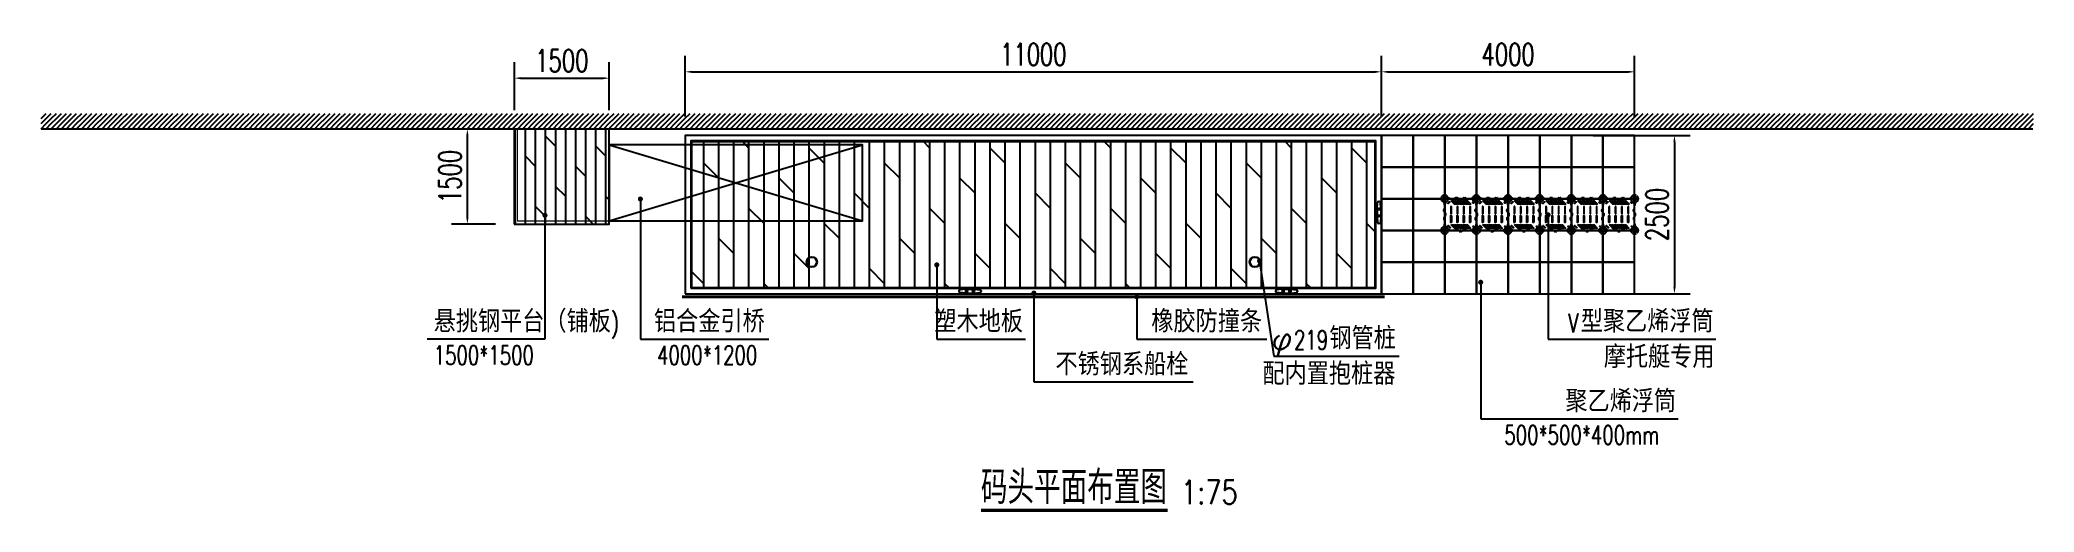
# Model space of a CAD drawing. Header units: millimetres. Extents: x 20612 to 122804, y 29227 to 156976.
# Drawn here: x 26897 to 58404, y 40922 to 48380 of the extents above; entities that cross this region are included whole.
import ezdxf

# ---------------------------------------------------------------- set-up
doc = ezdxf.new("R2010")
doc.units = ezdxf.units.MM
doc.header["$LTSCALE"] = 1000
for name, color, linetype in [('2维浮筒', 253, 'Continuous'), ('AXIS', 3, 'Continuous'), ('DIM_SYMB', 3, 'Continuous'), ('PUB_TEXT', 7, 'Continuous'), ('W-_ANTICOLLISION防撞措施', 6, 'Continuous'), ('W-bridge approach引桥', 4, 'Continuous'), ('W-FLOAT_BOWL浮筒', 253, 'Continuous'), ('W-MOUNTING固定方式', 5, 'Continuous'), ('W-PLASTIC_RAILINGS塑木栏杆', 6, 'Continuous'), ('W-STEEL_FRAME钢架', 3, 'Continuous'), ('W-WOOD_FLOOR木地板', 30, 'Continuous'), ('WALL', 9, 'Continuous'), ('系船栓', 132, 'Continuous')]:
    doc.layers.add(name, color=color, linetype=linetype)
doc.styles.add('_TCH_DIM', font='SIMPLEX.shx', dxfattribs={"bigfont": 'hztxt.shx'})
doc.styles.get("Standard").update_dxf_attribs({"font": 'simplex.shx', "width": 0.8, "bigfont": 'hztxt.shx'})
doc.styles.add('STANDARD_T3', font='simplex.shx', dxfattribs={"width": 0.7, "bigfont": 'hztxt.shx'})
doc.dimstyles.new('W&&100', dxfattribs={"dimtxt": 350, "dimasz": 100, "dimexe": 250, "dimexo": 300, "dimgap": 100, "dimtad": 1, "dimdec": 0, "dimzin": 0, "dimdsep": 46, "dimtxsty": 'STANDARD_T3', "dimcen": 0.09, "dimclrd": 1, "dimclre": 1, "dimclrt": 7, "dimazin": 2, "dimtfac": 1, "dimtdec": 0, "dimtix": 1, "dimtmove": 2, "dimatfit": 3, "dimfxl": 0, "dimtolj": 1, "dimtzin": 0, "dimarcsym": 0})

msp = doc.modelspace()

# ---------------------------------------------------------------- texts
at = {"layer": 'PUB_TEXT', "color": 7, "style": '_TCH_DIM'}
for s, p in [('悬挑钢平台（铺板', (33118.362, 43759.523)), ('铝合金引桥', (36599.231, 43759.523)), ('塑木地板', (41028.284, 43759.523)), ('橡胶防撞条', (44457.323, 43759.523)), ('型聚乙烯浮筒', (51241.732, 43759.523)), ('钢管桩', (47270.464, 43492.538)), ('φ', (46360.464, 43492.538)), ('摩托艇专用', (51605.512, 43199.523)), ('不锈钢系船栓', (42942.027, 43082.442)), ('配内置抱桩器', (46212.196, 42932.538)), ('聚乙烯浮筒', (50998.229, 42499.462))]:
    msp.add_text(s, height=350, dxfattribs=at).set_placement(p)
at = {"layer": 'PUB_TEXT', "color": 7, "style": '_TCH_DIM', "width": 0.705882}
for s, p in [(')', (35918.362, 43759.523)), ('V', (51041.732, 43759.523)), ('1500*1500', (33118.362, 43252.023)), ('4000*1200', (36647.892, 43252.023)), ('219', (46710.464, 43492.538)), ('500*500*400mm', (50033.82, 41991.962))]:
    msp.add_text(s, height=297.5, dxfattribs=at).set_placement(p)
at = {"layer": 'PUB_TEXT', "color": 7, "width": 0.8}
for s, height, p in [('码头平面布置图', 525, (41764.085, 41049.146)), ('1:75', 375, (44923.18, 41049.146))]:
    msp.add_text(s, height=height, dxfattribs=at).set_placement(p)

# ---------------------------------------------------------------- blocks, each defined once
blk = doc.blocks.new('YQ')
at = {"layer": 'W-bridge approach引桥'}
for p, q in [((0, 0), (4000, -1200)), ((0, -1200), (4000, 0))]:
    blk.add_line(p, q, dxfattribs=at)
blk.add_lwpolyline([(0, -1200), (4000, -1200), (4000, 0), (0, 0)], close=True, dxfattribs=at)
blk = doc.blocks.new('*D38')
at = {"layer": 'Defpoints', "color": 0, "transparency": 16777216}
for p in [(48093, 47876), (37093, 46872), (48093, 46872)]:
    blk.add_point(p, dxfattribs=at)
at = {"layer": 'W-bridge approach引桥', "color": 1, "lineweight": -2, "transparency": 16777216}
for p, q in [((37093, 47172), (37093, 48126)), ((48093, 47172), (48093, 48126)), ((37193, 47876), (47993, 47876))]:
    blk.add_line(p, q, dxfattribs=at)
at = {"layer": 'W-bridge approach引桥', "color": 1, "transparency": 16777216}
for points in [[(37193, 47892), (37193, 47859), (37093, 47876)], [(47993, 47892), (47993, 47859), (48093, 47876)]]:
    blk.add_solid(points, dxfattribs=at)
at = {"layer": 'W-bridge approach引桥', "color": 7, "transparency": 16777216, "insert": (42593, 48151), "char_height": 350, "attachment_point": 5, "style": 'STANDARD_T3'}
blk.add_mtext('\\A1;11000', dxfattribs=at)
blk = doc.blocks.new('*D39')
at = {"layer": 'Defpoints', "color": 0, "transparency": 16777216}
for p in [(51136, 46872), (51136, 44372), (52722, 44372)]:
    blk.add_point(p, dxfattribs=at)
at = {"layer": 'W-bridge approach引桥', "color": 1, "lineweight": -2, "transparency": 16777216}
for p, q in [((51436, 46872), (52972, 46872)), ((52722, 46772), (52722, 44472)), ((51436, 44372), (52972, 44372))]:
    blk.add_line(p, q, dxfattribs=at)
at = {"layer": 'W-bridge approach引桥', "color": 1, "transparency": 16777216}
for points in [[(52705, 46772), (52738, 46772), (52722, 46872)], [(52705, 44472), (52738, 44472), (52722, 44372)]]:
    blk.add_solid(points, dxfattribs=at)
at = {"layer": 'W-bridge approach引桥', "color": 7, "transparency": 16777216, "insert": (52447, 45622), "char_height": 350, "attachment_point": 5, "rotation": 90, "style": 'STANDARD_T3'}
blk.add_mtext('\\A1;2500', dxfattribs=at)
blk = doc.blocks.new('*U32')
at = {"layer": 'W-FLOAT_BOWL浮筒'}
blk.add_lwpolyline([(-250, -250), (250, -250), (250, 250), (-250, 250)], close=True, dxfattribs=at)
blk = doc.blocks.new('*U33')
at = {"layer": 'W-bridge approach引桥', "color": 0, "linetype": 'ByBlock', "lineweight": -2, "transparency": 16777216}
for p in [(0, 2000), (500, 2000), (1000, 2000), (1500, 2000), (2000, 2000), (2500, 2000), (3000, 2000), (3500, 2000), (0, 1500), (500, 1500), (1000, 1500), (1500, 1500), (2000, 1500), (2500, 1500), (3000, 1500), (3500, 1500), (0, 1000), (500, 1000), (1000, 1000), (1500, 1000), (2000, 1000), (2500, 1000), (3000, 1000), (3500, 1000), (0, 500), (500, 500), (1000, 500), (1500, 500), (2000, 500), (2500, 500), (3000, 500), (3500, 500), (0, 0), (500, 0), (1000, 0), (1500, 0), (2000, 0), (2500, 0), (3000, 0), (3500, 0)]:
    blk.add_blockref('*U32', p, dxfattribs=at)
blk = doc.blocks.new('*D41')
at = {"layer": 'Defpoints', "color": 0, "transparency": 16777216}
for p in [(52093, 47876), (48093, 46872), (52093, 46872)]:
    blk.add_point(p, dxfattribs=at)
at = {"layer": 'W-bridge approach引桥', "color": 1, "lineweight": -2, "transparency": 16777216}
for p, q in [((48093, 47172), (48093, 48126)), ((52093, 47172), (52093, 48126)), ((48193, 47876), (51993, 47876))]:
    blk.add_line(p, q, dxfattribs=at)
at = {"layer": 'W-bridge approach引桥', "color": 1, "transparency": 16777216}
for points in [[(48193, 47892), (48193, 47859), (48093, 47876)], [(51993, 47892), (51993, 47859), (52093, 47876)]]:
    blk.add_solid(points, dxfattribs=at)
at = {"layer": 'W-bridge approach引桥', "color": 7, "transparency": 16777216, "insert": (50093, 48151), "char_height": 350, "attachment_point": 5, "style": 'STANDARD_T3'}
blk.add_mtext('\\A1;4000', dxfattribs=at)
blk = doc.blocks.new('*D42')
at = {"layer": 'Defpoints', "color": 0, "transparency": 16777216}
for p in [(33651, 46972), (33893, 46972), (34393, 45472)]:
    blk.add_point(p, dxfattribs=at)
at = {"layer": 'W-bridge approach引桥', "color": 1, "lineweight": -2, "transparency": 16777216}
for p, q in [((33593, 46972), (33401, 46972)), ((33651, 45572), (33651, 46872)), ((34093, 45472), (33401, 45472))]:
    blk.add_line(p, q, dxfattribs=at)
at = {"layer": 'W-bridge approach引桥', "color": 1, "transparency": 16777216}
for points in [[(33634, 46872), (33668, 46872), (33651, 46972)], [(33634, 45572), (33668, 45572), (33651, 45472)]]:
    blk.add_solid(points, dxfattribs=at)
at = {"layer": 'W-bridge approach引桥', "color": 7, "transparency": 16777216, "insert": (33376, 46222), "char_height": 350, "attachment_point": 5, "rotation": 90, "style": 'STANDARD_T3'}
blk.add_mtext('\\A1;1500', dxfattribs=at)
blk = doc.blocks.new('*D43')
at = {"layer": 'Defpoints', "color": 0, "transparency": 16777216}
for p in [(35893, 47776), (34393, 46972), (35893, 46972)]:
    blk.add_point(p, dxfattribs=at)
at = {"layer": 'W-bridge approach引桥', "color": 1, "lineweight": -2, "transparency": 16777216}
for p, q in [((34393, 47272), (34393, 48026)), ((35893, 47272), (35893, 48026)), ((34493, 47776), (35793, 47776))]:
    blk.add_line(p, q, dxfattribs=at)
at = {"layer": 'W-bridge approach引桥', "color": 1, "transparency": 16777216}
for points in [[(34493, 47792), (34493, 47759), (34393, 47776)], [(35793, 47792), (35793, 47759), (35893, 47776)]]:
    blk.add_solid(points, dxfattribs=at)
at = {"layer": 'W-bridge approach引桥', "color": 7, "transparency": 16777216, "insert": (35143, 48051), "char_height": 350, "attachment_point": 5, "style": 'STANDARD_T3'}
blk.add_mtext('\\A1;1500', dxfattribs=at)
blk = doc.blocks.new('GXCS')
at = {"layer": '系船栓'}
for p, q in [((85, 40), (265, 40)), ((105, 30), (245, 30)), ((105, -30), (19, -23)), ((85, -40), (265, -40)), ((105, -30), (245, -30)), ((245, -30), (331, -23))]:
    blk.add_line(p, q, dxfattribs=at)
for points in [[(105, 30), (19, 23)], [(245, 30), (331, 23)], [(351, 3), (351, -3)]]:
    blk.add_lwpolyline(points, dxfattribs=at)
for centre, radius in [((120, 0), 15), ((120, 0), 10), ((230, 0), 15), ((230, 0), 10)]:
    blk.add_circle(centre, radius, dxfattribs=at)
for centre, radius, start, end in [((23, 0), 23, 98.951, 261.049), ((91, 0), 40.4, 97.8135, 139.5859), ((260, 0), 40.4, 40.4141, 82.1865), ((328, 0), 23, 278.951, 81.049), ((91, 0), 40.4, 220.4141, 262.1865), ((260, 0), 40.4, 277.8135, 319.5859)]:
    blk.add_arc(centre, radius, start, end, dxfattribs=at)
blk = doc.blocks.new('*U34')
at = {"layer": 'W-WOOD_FLOOR木地板'}
blk.add_blockref('GXCS', (-175, 0), dxfattribs=at)
blk = doc.blocks.new('*U35')
at = {"layer": 'W-WOOD_FLOOR木地板', "color": 0, "linetype": 'ByBlock', "lineweight": -2, "transparency": 16777216}
for p in [(0, 0), (5000, 0)]:
    blk.add_blockref('*U34', p, dxfattribs=at)
blk = doc.blocks.new('$LinePat$45度线')
at = {"color": 0}
for p, q in [((100, 0), (0, -100)), ((100, -100), (0, -200)), ((100, -200), (0, -300))]:
    blk.add_line(p, q, dxfattribs=at)
blk = doc.blocks.new('*U44')
blk.add_circle((0, 0), 1.5)
blk = doc.blocks.new('*U45')
at = {"color": 0, "linetype": 'ByBlock'}
for p in [(0, 0), (7.5, 0), (15, 0), (22.5, 0), (30, 0), (37.5, 0), (45, 0), (52.5, 0), (60, 0), (67.5, 0)]:
    blk.add_blockref('*U44', p, dxfattribs=at)
blk = doc.blocks.new('*U46')
blk.add_circle((0, 0), 1.5)
blk = doc.blocks.new('*U47')
at = {"color": 0, "linetype": 'ByBlock'}
for p in [(0, 0), (7.5, 0), (15, 0), (22.5, 0), (30, 0), (37.5, 0), (45, 0), (52.5, 0), (60, 0), (67.5, 0)]:
    blk.add_blockref('*U46', p, dxfattribs=at)
blk = doc.blocks.new('*U48')
blk.add_circle((0, 0), 1.5)
blk = doc.blocks.new('*U49')
at = {"color": 0, "linetype": 'ByBlock'}
for p in [(0, 0), (7.5, 0), (15, 0), (22.5, 0), (30, 0), (37.5, 0), (45, 0), (52.5, 0), (60, 0), (67.5, 0)]:
    blk.add_blockref('*U48', p, dxfattribs=at)
blk = doc.blocks.new('*U50')
blk.add_circle((0, 0), 1.5)
blk = doc.blocks.new('*U51')
at = {"color": 0, "linetype": 'ByBlock'}
for p in [(0, 0), (7.5, 0), (15, 0), (22.5, 0), (30, 0), (37.5, 0), (45, 0), (52.5, 0), (60, 0), (67.5, 0)]:
    blk.add_blockref('*U50', p, dxfattribs=at)
blk = doc.blocks.new('*U52')
blk.add_circle((0, 0), 1.5)
blk = doc.blocks.new('*U53')
at = {"color": 0, "linetype": 'ByBlock'}
for p in [(0, 0), (7.5, 0), (15, 0), (22.5, 0), (30, 0), (37.5, 0), (45, 0), (52.5, 0), (60, 0), (67.5, 0)]:
    blk.add_blockref('*U52', p, dxfattribs=at)
blk = doc.blocks.new('*U54')
blk.add_circle((0, 0), 1.5)
blk = doc.blocks.new('*U55')
at = {"color": 0, "linetype": 'ByBlock'}
for p in [(0, 0), (7.5, 0), (15, 0), (22.5, 0), (30, 0), (37.5, 0), (45, 0), (52.5, 0), (60, 0), (67.5, 0)]:
    blk.add_blockref('*U54', p, dxfattribs=at)
blk = doc.blocks.new('*U56')
blk.add_circle((0, 0), 1.5)
blk = doc.blocks.new('*U57')
at = {"color": 0, "linetype": 'ByBlock'}
for p in [(0, 0), (7.5, 0), (15, 0), (22.5, 0), (30, 0), (37.5, 0), (45, 0), (52.5, 0), (60, 0), (67.5, 0)]:
    blk.add_blockref('*U56', p, dxfattribs=at)
blk = doc.blocks.new('*U58')
blk.add_circle((0, 0), 1.5)
blk = doc.blocks.new('*U59')
at = {"color": 0, "linetype": 'ByBlock'}
for p in [(0, 0), (7.5, 0), (15, 0), (22.5, 0), (30, 0), (37.5, 0), (45, 0), (52.5, 0), (60, 0), (67.5, 0)]:
    blk.add_blockref('*U58', p, dxfattribs=at)
blk = doc.blocks.new('*U60')
blk.add_circle((0, 0), 1.5)
blk = doc.blocks.new('*U61')
at = {"color": 0, "linetype": 'ByBlock'}
for p in [(0, 0), (7.5, 0), (15, 0), (22.5, 0), (30, 0), (37.5, 0), (45, 0), (52.5, 0), (60, 0), (67.5, 0)]:
    blk.add_blockref('*U60', p, dxfattribs=at)
blk = doc.blocks.new('*U62')
blk.add_circle((0, 0), 1.5)
blk = doc.blocks.new('*U63')
at = {"color": 0, "linetype": 'ByBlock'}
for p in [(0, 0), (7.5, 0), (15, 0), (22.5, 0), (30, 0), (37.5, 0), (45, 0), (52.5, 0), (60, 0), (67.5, 0)]:
    blk.add_blockref('*U62', p, dxfattribs=at)
blk = doc.blocks.new('*U64')
blk.add_circle((0, 0), 1.5)
blk = doc.blocks.new('*U65')
at = {"color": 0, "linetype": 'ByBlock'}
for p in [(0, 0), (7.5, 0), (15, 0), (22.5, 0), (30, 0), (37.5, 0), (45, 0), (52.5, 0), (60, 0), (67.5, 0)]:
    blk.add_blockref('*U64', p, dxfattribs=at)
blk = doc.blocks.new('*U66')
blk.add_circle((0, 0), 1.5)
blk = doc.blocks.new('*U67')
at = {"color": 0, "linetype": 'ByBlock'}
for p in [(0, 0), (7.5, 0), (15, 0), (22.5, 0), (30, 0), (37.5, 0), (45, 0), (52.5, 0), (60, 0), (67.5, 0)]:
    blk.add_blockref('*U66', p, dxfattribs=at)
blk = doc.blocks.new('*U68')
blk.add_circle((0, 0), 1.5)
blk = doc.blocks.new('*U69')
at = {"color": 0, "linetype": 'ByBlock'}
for p in [(0, 0), (7.5, 0), (15, 0), (22.5, 0), (30, 0), (37.5, 0), (45, 0), (52.5, 0), (60, 0), (67.5, 0)]:
    blk.add_blockref('*U68', p, dxfattribs=at)
blk = doc.blocks.new('*U70')
blk.add_circle((0, 0), 1.5)
blk = doc.blocks.new('*U71')
at = {"color": 0, "linetype": 'ByBlock'}
for p in [(0, 0), (7.5, 0), (15, 0), (22.5, 0), (30, 0), (37.5, 0), (45, 0), (52.5, 0), (60, 0), (67.5, 0)]:
    blk.add_blockref('*U70', p, dxfattribs=at)
blk = doc.blocks.new('*U72')
blk.add_circle((0, 0), 1.5)
blk = doc.blocks.new('*U73')
at = {"color": 0, "linetype": 'ByBlock'}
for p in [(0, 0), (7.5, 0), (15, 0), (22.5, 0), (30, 0), (37.5, 0), (45, 0), (52.5, 0), (60, 0), (67.5, 0)]:
    blk.add_blockref('*U72', p, dxfattribs=at)
blk = doc.blocks.new('*U74')
blk.add_circle((0, 0), 1.5)
blk = doc.blocks.new('*U75')
at = {"color": 0, "linetype": 'ByBlock'}
for p in [(0, 0), (7.5, 0), (15, 0), (22.5, 0), (30, 0), (37.5, 0), (45, 0), (52.5, 0), (60, 0), (67.5, 0)]:
    blk.add_blockref('*U74', p, dxfattribs=at)
blk = doc.blocks.new('*U76')
blk.add_circle((0, 0), 1.5)
blk = doc.blocks.new('*U77')
at = {"color": 0, "linetype": 'ByBlock'}
for p in [(0, 0), (7.5, 0), (15, 0), (22.5, 0), (30, 0), (37.5, 0), (45, 0), (52.5, 0), (60, 0), (67.5, 0)]:
    blk.add_blockref('*U76', p, dxfattribs=at)
blk = doc.blocks.new('*U78')
blk.add_circle((0, 0), 1.5)
blk = doc.blocks.new('*U79')
at = {"color": 0, "linetype": 'ByBlock'}
for p in [(0, 0), (7.5, 0), (15, 0), (22.5, 0), (30, 0), (37.5, 0), (45, 0), (52.5, 0), (60, 0), (67.5, 0)]:
    blk.add_blockref('*U78', p, dxfattribs=at)
blk = doc.blocks.new('$matou$00000003')
at = {"color": 0, "elevation": 0}
for points in [[(-165, 156), (-213, 109, -0.414214), (-215, 109), (-215, 109, -0.414214), (-215, 111), (-167, 158, -0.414214), (-165, 158), (-165, 158, -0.414214)], [(-165, 146), (-213, 99, -0.414214), (-215, 99), (-215, 99, -0.414214), (-215, 101), (-167, 148, -0.414214), (-165, 148), (-165, 148, -0.414214)], [(-165, 126), (-213, 79, -0.414214), (-215, 79), (-215, 79, -0.414214), (-215, 81), (-167, 128, -0.414214), (-165, 128), (-165, 128, -0.414214)], [(-165, 116), (-213, 69, -0.414214), (-215, 69), (-215, 69, -0.414214), (-215, 71), (-167, 118, -0.414214), (-165, 118), (-165, 118, -0.414214)], [(-165, 96), (-213, 49, -0.414214), (-215, 49), (-215, 49, -0.414214), (-215, 51), (-167, 98, -0.414214), (-165, 98), (-165, 98, -0.414214)], [(-165, 86), (-213, 39, -0.414214), (-215, 39), (-215, 39, -0.414214), (-215, 41), (-167, 88, -0.414214), (-165, 88), (-165, 88, -0.414214)], [(-165, 66), (-213, 19, -0.414214), (-215, 19), (-215, 19, -0.414214), (-215, 21), (-167, 68, -0.414214), (-165, 68), (-165, 68, -0.414214)], [(-165, 56), (-213, 9, -0.414214), (-215, 9), (-215, 9, -0.414214), (-215, 11), (-167, 58, -0.414214), (-165, 58), (-165, 58, -0.414214)], [(-165, 36), (-213, -11, -0.414214), (-215, -11), (-215, -11, -0.414214), (-215, -9), (-167, 38, -0.414214), (-165, 38), (-165, 38, -0.414214)], [(-165, 26), (-213, -21, -0.414214), (-215, -21), (-215, -21, -0.414214), (-215, -19), (-167, 28, -0.414214), (-165, 28), (-165, 28, -0.414214)], [(-165, 6), (-213, -41, -0.414214), (-215, -41), (-215, -41, -0.414214), (-215, -39), (-167, 8, -0.414214), (-165, 8), (-165, 8, -0.414214)], [(-120, 145), (-20, 145, 0.414214), (-15, 150), (-15, 150, 0.414214), (-20, 155), (-120, 155, 0.414214), (-125, 150), (-125, 150, 0.414214)], [(-120, 45), (-20, 45, 0.414214), (-15, 50), (-15, 50, 0.414214), (-20, 55), (-120, 55, 0.414214), (-125, 50), (-125, 50, 0.414214)], [(120, 145), (20, 145, -0.414214), (15, 150), (15, 150, -0.414214), (20, 155), (120, 155, -0.414214), (125, 150), (125, 150, -0.414214)], [(120, 45), (20, 45, -0.414214), (15, 50), (15, 50, -0.414214), (20, 55), (120, 55, -0.414214), (125, 50), (125, 50, -0.414214)], [(215, 156), (167, 109, -0.414214), (165, 109), (165, 109, -0.414214), (165, 111), (213, 158, -0.414214), (215, 158), (215, 158, -0.414214)], [(215, 146), (167, 99, -0.414214), (165, 99), (165, 99, -0.414214), (165, 101), (213, 148, -0.414214), (215, 148), (215, 148, -0.414214)], [(215, 126), (167, 79, -0.414214), (165, 79), (165, 79, -0.414214), (165, 81), (213, 128, -0.414214), (215, 128), (215, 128, -0.414214)], [(215, 116), (167, 69, -0.414214), (165, 69), (165, 69, -0.414214), (165, 71), (213, 118, -0.414214), (215, 118), (215, 118, -0.414214)], [(215, 96), (167, 49, -0.414214), (165, 49), (165, 49, -0.414214), (165, 51), (213, 98, -0.414214), (215, 98), (215, 98, -0.414214)], [(215, 86), (167, 39, -0.414214), (165, 39), (165, 39, -0.414214), (165, 41), (213, 88, -0.414214), (215, 88), (215, 88, -0.414214)], [(215, 66), (167, 19, -0.414214), (165, 19), (165, 19, -0.414214), (165, 21), (213, 68, -0.414214), (215, 68), (215, 68, -0.414214)], [(215, 56), (167, 9, -0.414214), (165, 9), (165, 9, -0.414214), (165, 11), (213, 58, -0.414214), (215, 58), (215, 58, -0.414214)], [(215, 36), (167, -11, -0.414214), (165, -11), (165, -11, -0.414214), (165, -9), (213, 38, -0.414214), (215, 38), (215, 38, -0.414214)], [(215, 26), (167, -21, -0.414214), (165, -21), (165, -21, -0.414214), (165, -19), (213, 28, -0.414214), (215, 28), (215, 28, -0.414214)], [(215, 6), (167, -41, -0.414214), (165, -41), (165, -41, -0.414214), (165, -39), (213, 8, -0.414214), (215, 8), (215, 8, -0.414214)], [(-165, -4), (-213, -51, -0.414214), (-215, -51), (-215, -51, -0.414214), (-215, -49), (-167, -2, -0.414214), (-165, -2), (-165, -2, -0.414214)], [(-165, -24), (-213, -71, -0.414214), (-215, -71), (-215, -71, -0.414214), (-215, -69), (-167, -22, -0.414214), (-165, -22), (-165, -22, -0.414214)], [(-165, -34), (-213, -81, -0.414214), (-215, -81), (-215, -81, -0.414214), (-215, -79), (-167, -32, -0.414214), (-165, -32), (-165, -32, -0.414214)], [(-165, -54), (-213, -101, -0.414214), (-215, -101), (-215, -101, -0.414214), (-215, -99), (-167, -52, -0.414214), (-165, -52), (-165, -52, -0.414214)], [(-165, -64), (-213, -111, -0.414214), (-215, -111), (-215, -111, -0.414214), (-215, -109), (-167, -62, -0.414214), (-165, -62), (-165, -62, -0.414214)], [(-165, -84), (-213, -131, -0.414214), (-215, -131), (-215, -131, -0.414214), (-215, -129), (-167, -82, -0.414214), (-165, -82), (-165, -82, -0.414214)], [(-165, -94), (-213, -141, -0.414214), (-215, -141), (-215, -141, -0.414214), (-215, -139), (-167, -92, -0.414214), (-165, -92), (-165, -92, -0.414214)], [(-120, -55), (-20, -55, 0.414214), (-15, -50), (-15, -50, 0.414214), (-20, -45), (-120, -45, 0.414214), (-125, -50), (-125, -50, 0.414214)], [(-120, -155), (-20, -155, 0.414214), (-15, -150), (-15, -150, 0.414214), (-20, -145), (-120, -145, 0.414214), (-125, -150), (-125, -150, 0.414214)], [(120, -55), (20, -55, -0.414214), (15, -50), (15, -50, -0.414214), (20, -45), (120, -45, -0.414214), (125, -50), (125, -50, -0.414214)], [(120, -155), (20, -155, -0.414214), (15, -150), (15, -150, -0.414214), (20, -145), (120, -145, -0.414214), (125, -150), (125, -150, -0.414214)], [(215, -4), (167, -51, -0.414214), (165, -51), (165, -51, -0.414214), (165, -49), (213, -2, -0.414214), (215, -2), (215, -2, -0.414214)], [(215, -24), (167, -71, -0.414214), (165, -71), (165, -71, -0.414214), (165, -69), (213, -22, -0.414214), (215, -22), (215, -22, -0.414214)], [(215, -34), (167, -81, -0.414214), (165, -81), (165, -81, -0.414214), (165, -79), (213, -32, -0.414214), (215, -32), (215, -32, -0.414214)], [(215, -54), (167, -101, -0.414214), (165, -101), (165, -101, -0.414214), (165, -99), (213, -52, -0.414214), (215, -52), (215, -52, -0.414214)], [(215, -64), (167, -111, -0.414214), (165, -111), (165, -111, -0.414214), (165, -109), (213, -62, -0.414214), (215, -62), (215, -62, -0.414214)], [(215, -84), (167, -131, -0.414214), (165, -131), (165, -131, -0.414214), (165, -129), (213, -82, -0.414214), (215, -82), (215, -82, -0.414214)], [(215, -94), (167, -141, -0.414214), (165, -141), (165, -141, -0.414214), (165, -139), (213, -92, -0.414214), (215, -92), (215, -92, -0.414214)]]:
    blk.add_lwpolyline(points, format="xyb", close=True, dxfattribs=at)
at = {"layer": '2维浮筒', "color": 0}
for p, q in [((-299, 277, 0), (-277, 299, 0)), ((-299, 223, 0), (-271, 195, 0)), ((-266, 54, 0), (-266, 76, 0)), ((-263, 83, 0), (-253, 95, 0)), ((-263, 47, 0), (-234, 14, 0)), ((-250, 101, 0), (-250, 145, 0)), ((-231, -8, 0), (-231, 8, 0)), ((-195, 229, 0), (-229, 195, 0)), ((-223, 299, 0), (-195, 271, 0)), ((-101, 250, 0), (-145, 250, 0)), ((-79, 234, 0), (-95, 247, 0)), ((-57, 231, 0), (-73, 231, 0)), ((-51, 234, 0), (-18, 263, 0)), ((11, 266, 0), (-11, 266, 0)), ((51, 234, 0), (18, 263, 0)), ((57, 231, 0), (73, 231, 0)), ((79, 234, 0), (95, 247, 0)), ((145, 250, 0), (101, 250, 0)), ((223, 299, 0), (195, 271, 0)), ((229, 195, 0), (195, 229, 0)), ((231, 57, 0), (231, 73, 0)), ((234, 79, 0), (247, 95, 0)), ((234, 51, 0), (263, 18, 0)), ((250, 101, 0), (250, 145, 0)), ((266, -11, 0), (266, 11, 0)), ((299, 223, 0), (271, 195, 0)), ((277, 299, 0), (299, 277, 0)), ((-299, -223, 0), (-271, -195, 0)), ((-277, -299, 0), (-299, -277, 0)), ((-266, -54, 0), (-266, -76, 0)), ((-263, -47, 0), (-234, -14, 0)), ((-263, -83, 0), (-253, -95, 0)), ((-250, -145, 0), (-250, -101, 0)), ((-195, -229, 0), (-229, -195, 0)), ((-223, -299, 0), (-195, -271, 0)), ((-101, -250, 0), (-145, -250, 0)), ((-83, -263, 0), (-95, -253, 0)), ((-54, -266, 0), (-76, -266, 0)), ((-47, -263, 0), (-14, -234, 0)), ((8, -231, 0), (-8, -231, 0)), ((47, -263, 0), (14, -234, 0)), ((54, -266, 0), (76, -266, 0)), ((83, -263, 0), (95, -253, 0)), ((145, -250, 0), (101, -250, 0)), ((229, -195, 0), (195, -229, 0)), ((223, -299, 0), (195, -271, 0)), ((231, -57, 0), (231, -73, 0)), ((234, -51, 0), (263, -18, 0)), ((234, -79, 0), (247, -95, 0)), ((250, -145, 0), (250, -101, 0)), ((299, -223, 0), (271, -195, 0)), ((299, -277, 0), (277, -299, 0))]:
    blk.add_line(p, q, dxfattribs=at)
for centre in [(-193, 194, 0), (-184, 203, 0), (186, 201, 0), (-196, -177, 0), (-186, -186, 0), (-177, -196, 0), (179, -195, 0), (187, -185, 0), (197, -176, 0), (207, -167, 0)]:
    blk.add_circle(centre, 3.5, dxfattribs=at)
for centre, radius, start, end in [((-272, 250, 0), 38, 135, 225), ((-274, 250, 0), 7, 90, 270), ((-250, 272, 0), 38, 45, 135), ((-250, 250, 0), 25, 106.2602, 163.7398), ((-250, 250, 0), 25, 196.2602, 253.7398), ((-320, 145, 0), 70, 0, 45), ((-256, 76, 0), 10, 137.7263, 180), ((-256, 54, 0), 10, 180, 222.2737), ((-250, 274, 0), 7, 0, 180), ((-250, 226, 0), 7, 180, 0), ((-260, 101, 0), 10, 317.7263, 0), ((-180, 145, 0), 70, 135, 180), ((-250, 250, 0), 25, 16.2602, 73.7398), ((-250, 250, 0), 25, 286.2602, 343.7398), ((-241, 8, 0), 10, 0, 42.2737), ((-226, 250, 0), 7, 270, 90), ((-145, 320, 0), 70, 225, 270), ((-145, 180, 0), 70, 90, 135), ((-101, 240, 0), 10, 47.7263, 90), ((-73, 241, 0), 10, 227.7263, 270), ((-57, 241, 0), 10, 270, 312.2737), ((-11, 256, 0), 10, 90, 132.2737), ((11, 256, 0), 10, 47.7263, 90), ((57, 241, 0), 10, 227.7263, 270), ((73, 241, 0), 10, 270, 312.2737), ((101, 240, 0), 10, 90, 132.2737), ((145, 320, 0), 70, 270, 315), ((145, 180, 0), 70, 45, 90), ((226, 250, 0), 7, 90, 270), ((250, 272, 0), 38, 45, 135), ((250, 250, 0), 25, 106.2602, 163.7398), ((250, 250, 0), 25, 196.2602, 253.7398), ((180, 145, 0), 70, 0, 45), ((241, 73, 0), 10, 137.7263, 180), ((241, 57, 0), 10, 180, 222.2737), ((250, 274, 0), 7, 0, 180), ((250, 226, 0), 7, 180, 0), ((240, 101, 0), 10, 317.7263, 0), ((320, 145, 0), 70, 135, 180), ((250, 250, 0), 25, 16.2602, 73.7398), ((250, 250, 0), 25, 286.2602, 343.7398), ((256, 11, 0), 10, 0, 42.2737), ((274, 250, 0), 7, 270, 90), ((272, 250, 0), 38, 315, 45), ((-272, -250, 0), 38, 135, 225), ((-274, -250, 0), 7, 90, 270), ((-250, -272, 0), 38, 225, 315), ((-250, -250, 0), 25, 106.2602, 163.7398), ((-250, -250, 0), 25, 196.2602, 253.7398), ((-320, -145, 0), 70, 315, 0), ((-256, -54, 0), 10, 137.7263, 180), ((-256, -76, 0), 10, 180, 222.2737), ((-250, -226, 0), 7, 0, 180), ((-250, -274, 0), 7, 180, 0), ((-260, -101, 0), 10, 0, 42.2737), ((-180, -145, 0), 70, 180, 225), ((-250, -250, 0), 25, 16.2602, 73.7398), ((-250, -250, 0), 25, 286.2602, 343.7398), ((-241, -8, 0), 10, 317.7263, 0), ((-226, -250, 0), 7, 270, 90), ((-145, -180, 0), 70, 225, 270), ((-145, -320, 0), 70, 90, 135), ((-101, -260, 0), 10, 47.7263, 90), ((-76, -256, 0), 10, 227.7263, 270), ((-54, -256, 0), 10, 270, 312.2737), ((-8, -241, 0), 10, 90, 132.2737), ((8, -241, 0), 10, 47.7263, 90), ((54, -256, 0), 10, 227.7263, 270), ((76, -256, 0), 10, 270, 312.2737), ((101, -260, 0), 10, 90, 132.2737), ((145, -180, 0), 70, 270, 315), ((145, -320, 0), 70, 45, 90), ((226, -250, 0), 7, 90, 270), ((250, -272, 0), 38, 225, 315), ((250, -250, 0), 25, 106.2602, 163.7398), ((250, -250, 0), 25, 196.2602, 253.7398), ((180, -145, 0), 70, 315, 0), ((241, -57, 0), 10, 137.7263, 180), ((241, -73, 0), 10, 180, 222.2737), ((250, -226, 0), 7, 0, 180), ((250, -274, 0), 7, 180, 0), ((240, -101, 0), 10, 0, 42.2737), ((320, -145, 0), 70, 180, 225), ((250, -250, 0), 25, 16.2602, 73.7398), ((250, -250, 0), 25, 286.2602, 343.7398), ((256, -11, 0), 10, 317.7263, 0), ((274, -250, 0), 7, 270, 90), ((272, -250, 0), 38, 315, 45)]:
    blk.add_arc(centre, radius, start, end, dxfattribs=at)
at = {"color": 0, "rotation": 45}
for name, p in [('*U45', (-214, 105, 0)), ('*U47', (-214, 75, 0)), ('*U49', (-214, 45, 0)), ('*U51', (-214, 15, 0)), ('*U53', (-214, -15, 0)), ('*U55', (-214, -45, 0)), ('*U63', (166, 105, 0)), ('*U65', (166, 75, 0)), ('*U67', (166, 45, 0)), ('*U69', (166, 15, 0)), ('*U71', (166, -15, 0)), ('*U73', (166, -45, 0)), ('*U57', (-214, -75, 0)), ('*U59', (-214, -105, 0)), ('*U61', (-214, -135, 0)), ('*U75', (166, -75, 0)), ('*U77', (166, -105, 0)), ('*U79', (166, -135, 0))]:
    blk.add_blockref(name, p, dxfattribs=at)

# ---------------------------------------------------------------- dimensions: what is measured, and where the dimension line sits
at = {"layer": 'W-bridge approach引桥'}
for base, p1, p2, picture, middle in [((35892.704, 47775.506), (34392.704, 46971.86), (35892.704, 46971.86), '*D43', (35142.704, 48050.506)), ((48092.704, 47875.506), (37092.704, 46871.86), (48092.704, 46871.86), '*D38', (42592.704, 48150.506)), ((52092.704, 47875.506), (48092.704, 46871.86), (52092.704, 46871.86), '*D41', (50092.704, 48150.506))]:
    dim = msp.add_linear_dim(base=base, p1=p1, p2=p2, dimstyle='W&&100', dxfattribs=at)
    dim.commit()
    dim.dimension.update_dxf_attribs({"geometry": picture, "text_midpoint": middle})
for base, p1, p2, picture, middle in [((33651.104, 46971.86), (34392.704, 45471.86), (33892.704, 46971.86), '*D42', (33376.104, 46221.86)), ((52721.571, 44371.86), (51135.9, 46871.86), (51135.9, 44371.86), '*D39', (52446.571, 45621.86))]:
    dim = msp.add_linear_dim(base=base, p1=p1, p2=p2, angle=90, dimstyle='W&&100', dxfattribs=at)
    dim.commit()
    dim.dimension.update_dxf_attribs({"geometry": picture, "text_midpoint": middle})

# ---------------------------------------------------------------- hatches: boundary and pattern name
at = {"layer": 'W-WOOD_FLOOR木地板'}
h = msp.add_hatch(dxfattribs=at)
h.set_pattern_fill('DOLMIT', color=256, scale=200, angle=90)
h.set_pattern_definition([(90, (-1539103.1, -2382783.74), (-158.748412, 1e-14), []), (135, (-1539103.1, -2382783.74), (-317.49661, -317.49661), [224.50425, -449.008])])
h.paths.add_polyline_path([(35892.704, 45471.86), (35892.704, 46971.86), (34392.704, 46971.86), (34392.704, 45471.86)])
h = msp.add_hatch(dxfattribs=at)
h.set_pattern_fill('DOLMIT', color=256, scale=300, angle=90)
h.set_pattern_definition([(90, (0, 0), (-238.1226, 1e-14), []), (135, (0, 0), (-476.245, -476.245), [336.756, -673.512])])
h.paths.add_polyline_path([(37179.704, 44458.86), (48005.704, 44458.86), (48005.704, 46784.86), (37179.704, 46784.86)])

# ---------------------------------------------------------------- linework, layer by layer
at = {"layer": 'AXIS'}
for p, q in [((36384.4, 45866.928), (36384.4, 43654.523)), ((34876.967, 45609.755), (34876.967, 43654.523)), ((50725.057, 45617.283), (50725.057, 43654.523)), ((41066.964, 44826.306), (41066.964, 43654.523)), ((46167.718, 44886.863), (46390.279, 43387.538)), ((49660.306, 44552.532), (49660.306, 42394.462)), ((42602.028, 44381.86), (42602.028, 42977.442)), ((44229.04, 44321.86), (44229.04, 43654.523)), ((34876.967, 43654.523), (33013.362, 43654.523)), ((36384.4, 43654.523), (38412.892, 43654.523)), ((41066.964, 43654.523), (42469.898, 43654.523)), ((44229.04, 43654.523), (46282.008, 43654.523)), ((50725.057, 43654.523), (53375.078, 43654.523)), ((46390.279, 43387.538), (48370.345, 43387.538)), ((42602.028, 42977.442), (45119.468, 42977.442)), ((49660.306, 42394.462), (52778.82, 42394.462))]:
    msp.add_line(p, q, dxfattribs=at)
at = {"layer": 'AXIS', "const_width": 40}
for points in [[(36384.4, 45886.928, 1), (36384.4, 45846.928, 1)], [(34876.967, 45629.755, 1), (34876.967, 45589.755, 1)], [(50725.057, 45637.283, 1), (50725.057, 45597.283, 1)], [(41066.964, 44846.306, 1), (41066.964, 44806.306, 1)], [(46164.781, 44906.646, 1), (46170.655, 44867.08, 1)], [(49660.306, 44572.532, 1), (49660.306, 44532.532, 1)], [(42602.028, 44401.86, 1), (42602.028, 44361.86, 1)], [(44229.04, 44341.86, 1), (44229.04, 44301.86, 1)]]:
    msp.add_lwpolyline(points, format="xyb", close=True, dxfattribs=at)
at = {"layer": 'DIM_SYMB', "const_width": 52.5}
msp.add_lwpolyline([(41764.085, 40948.28), (44713.18, 40948.28)], dxfattribs=at)
at = {"layer": 'W-_ANTICOLLISION防撞措施', "const_width": 50}
msp.add_lwpolyline([(37042.704, 44321.86), (48142.704, 44321.86)], dxfattribs=at)
at = {"layer": 'W-MOUNTING固定方式'}
for centre, radius in [((39092.704, 44871.86), 82.5), ((39092.704, 44871.86), 76.5), ((46092.704, 44871.86), 82.5), ((46092.704, 44871.86), 76.5)]:
    msp.add_circle(centre, radius, dxfattribs=at)
at = {"layer": 'W-PLASTIC_RAILINGS塑木栏杆', "const_width": 20}
msp.add_lwpolyline([(34442.704, 46971.86), (34442.704, 45521.86), (35892.704, 45521.86)], dxfattribs=at)
at = {"layer": 'W-STEEL_FRAME钢架'}
for points in [[(34392.704, 45471.86), (35892.704, 45471.86), (35892.704, 46971.86), (34392.704, 46971.86)], [(37092.704, 44371.86), (48092.704, 44371.86), (48092.704, 46871.86), (37092.704, 46871.86)], [(37192.704, 44471.86), (47992.704, 44471.86), (47992.704, 46771.86), (37192.704, 46771.86)]]:
    msp.add_lwpolyline(points, close=True, dxfattribs=at)
at = {"layer": 'W-WOOD_FLOOR木地板'}
msp.add_lwpolyline([(37179.704, 44458.86), (48005.704, 44458.86), (48005.704, 46784.86), (37179.704, 46784.86)], close=True, dxfattribs=at)
at = {"layer": 'WALL', "const_width": 30}
msp.add_lwpolyline([(26911.71, 46971.86), (58389.324, 46971.86)], dxfattribs=at)

# ---------------------------------------------------------------- block references
at = {"layer": 'W-bridge approach引桥'}
for name, p in [('YQ', (35892.605, 46721.83)), ('*U33', (48342.704, 44621.86))]:
    msp.add_blockref(name, p, dxfattribs=at)
at = {"layer": 'W-FLOAT_BOWL浮筒', "rotation": 270}
for p in [(49342.704, 45621.86, 0), (49842.704, 45621.86, 0), (50342.704, 45621.86, 0), (50842.704, 45621.86, 0), (51342.704, 45621.86, 0), (51842.704, 45621.86, 0)]:
    msp.add_blockref('$matou$00000003', p, dxfattribs=at)
at = {"layer": 'W-WOOD_FLOOR木地板', "rotation": 270}
msp.add_blockref('GXCS', (48052.753, 45828.932), dxfattribs=at)
at = {"layer": 'W-WOOD_FLOOR木地板'}
msp.add_blockref('*U35', (41592.704, 44411.86), dxfattribs=at)
at = {"layer": 'WALL', "xscale": 0.8009570975069954, "yscale": 0.8, "zscale": 0.8}
for p in [(26911.71, 47211.86), (26991.806, 47211.86), (27071.902, 47211.86), (27151.998, 47211.86), (27232.093, 47211.86), (27312.189, 47211.86), (27392.285, 47211.86), (27472.38, 47211.86), (27552.476, 47211.86), (27632.572, 47211.86), (27712.668, 47211.86), (27792.763, 47211.86), (27872.859, 47211.86), (27952.955, 47211.86), (28033.05, 47211.86), (28113.146, 47211.86), (28193.242, 47211.86), (28273.338, 47211.86), (28353.433, 47211.86), (28433.529, 47211.86), (28513.625, 47211.86), (28593.72, 47211.86), (28673.816, 47211.86), (28753.912, 47211.86), (28834.007, 47211.86), (28914.103, 47211.86), (28994.199, 47211.86), (29074.295, 47211.86), (29154.39, 47211.86), (29234.486, 47211.86), (29314.582, 47211.86), (29394.677, 47211.86), (29474.773, 47211.86), (29554.869, 47211.86), (29634.965, 47211.86), (29715.06, 47211.86), (29795.156, 47211.86), (29875.252, 47211.86), (29955.347, 47211.86), (30035.443, 47211.86), (30115.539, 47211.86), (30195.635, 47211.86), (30275.73, 47211.86), (30355.826, 47211.86), (30435.922, 47211.86), (30516.017, 47211.86), (30596.113, 47211.86), (30676.209, 47211.86), (30756.305, 47211.86), (30836.4, 47211.86), (30916.496, 47211.86), (30996.592, 47211.86), (31076.687, 47211.86), (31156.783, 47211.86), (31236.879, 47211.86), (31316.974, 47211.86), (31397.07, 47211.86), (31477.166, 47211.86), (31557.262, 47211.86), (31637.357, 47211.86), (31717.453, 47211.86), (31797.549, 47211.86), (31877.644, 47211.86), (31957.74, 47211.86), (32037.836, 47211.86), (32117.932, 47211.86), (32198.027, 47211.86), (32278.123, 47211.86), (32358.219, 47211.86), (32438.314, 47211.86), (32518.41, 47211.86), (32598.506, 47211.86), (32678.602, 47211.86), (32758.697, 47211.86), (32838.793, 47211.86), (32918.889, 47211.86), (32998.984, 47211.86), (33079.08, 47211.86), (33159.176, 47211.86), (33239.272, 47211.86), (33319.367, 47211.86), (33399.463, 47211.86), (33479.559, 47211.86), (33559.654, 47211.86), (33639.75, 47211.86), (33719.846, 47211.86), (33799.941, 47211.86), (33880.037, 47211.86), (33960.133, 47211.86), (34040.229, 47211.86), (34120.324, 47211.86), (34200.42, 47211.86), (34280.516, 47211.86), (34360.611, 47211.86), (34440.707, 47211.86), (34520.803, 47211.86), (34600.899, 47211.86), (34680.994, 47211.86), (34761.09, 47211.86), (34841.186, 47211.86), (34921.281, 47211.86), (35001.377, 47211.86), (35081.473, 47211.86), (35161.569, 47211.86), (35241.664, 47211.86), (35321.76, 47211.86), (35401.856, 47211.86), (35481.951, 47211.86), (35562.047, 47211.86), (35642.143, 47211.86), (35722.239, 47211.86), (35802.334, 47211.86), (35882.43, 47211.86), (35962.526, 47211.86), (36042.621, 47211.86), (36122.717, 47211.86), (36202.813, 47211.86), (36282.909, 47211.86), (36363.004, 47211.86), (36443.1, 47211.86), (36523.196, 47211.86), (36603.291, 47211.86), (36683.387, 47211.86), (36763.483, 47211.86), (36843.578, 47211.86), (36923.674, 47211.86), (37003.77, 47211.86), (37083.866, 47211.86), (37163.961, 47211.86), (37244.057, 47211.86), (37324.153, 47211.86), (37404.248, 47211.86), (37484.344, 47211.86), (37564.44, 47211.86), (37644.536, 47211.86), (37724.631, 47211.86), (37804.727, 47211.86), (37884.823, 47211.86), (37964.918, 47211.86), (38045.014, 47211.86), (38125.11, 47211.86), (38205.206, 47211.86), (38285.301, 47211.86), (38365.397, 47211.86), (38445.493, 47211.86), (38525.588, 47211.86), (38605.684, 47211.86), (38685.78, 47211.86), (38765.876, 47211.86), (38845.971, 47211.86), (38926.067, 47211.86), (39006.163, 47211.86), (39086.258, 47211.86), (39166.354, 47211.86), (39246.45, 47211.86), (39326.545, 47211.86), (39406.641, 47211.86), (39486.737, 47211.86), (39566.833, 47211.86), (39646.928, 47211.86), (39727.024, 47211.86), (39807.12, 47211.86), (39887.215, 47211.86), (39967.311, 47211.86), (40047.407, 47211.86), (40127.503, 47211.86), (40207.598, 47211.86), (40287.694, 47211.86), (40367.79, 47211.86), (40447.885, 47211.86), (40527.981, 47211.86), (40608.077, 47211.86), (40688.173, 47211.86), (40768.268, 47211.86), (40848.364, 47211.86), (40928.46, 47211.86), (41008.555, 47211.86), (41088.651, 47211.86), (41168.747, 47211.86), (41248.843, 47211.86), (41328.938, 47211.86), (41409.034, 47211.86), (41489.13, 47211.86), (41569.225, 47211.86), (41649.321, 47211.86), (41729.417, 47211.86), (41809.512, 47211.86), (41889.608, 47211.86), (41969.704, 47211.86), (42049.8, 47211.86), (42129.895, 47211.86), (42209.991, 47211.86), (42290.087, 47211.86), (42370.182, 47211.86), (42450.278, 47211.86), (42530.374, 47211.86), (42610.47, 47211.86), (42690.565, 47211.86), (42770.661, 47211.86), (42850.757, 47211.86), (42930.852, 47211.86), (43010.948, 47211.86), (43091.044, 47211.86), (43171.14, 47211.86), (43251.235, 47211.86), (43331.331, 47211.86), (43411.427, 47211.86), (43491.522, 47211.86), (43571.618, 47211.86), (43651.714, 47211.86), (43731.81, 47211.86), (43811.905, 47211.86), (43892.001, 47211.86), (43972.097, 47211.86), (44052.192, 47211.86), (44132.288, 47211.86), (44212.384, 47211.86), (44292.479, 47211.86), (44372.575, 47211.86), (44452.671, 47211.86), (44532.767, 47211.86), (44612.862, 47211.86), (44692.958, 47211.86), (44773.054, 47211.86), (44853.149, 47211.86), (44933.245, 47211.86), (45013.341, 47211.86), (45093.437, 47211.86), (45173.532, 47211.86), (45253.628, 47211.86), (45333.724, 47211.86), (45413.819, 47211.86), (45493.915, 47211.86), (45574.011, 47211.86), (45654.107, 47211.86), (45734.202, 47211.86), (45814.298, 47211.86), (45894.394, 47211.86), (45974.489, 47211.86), (46054.585, 47211.86), (46134.681, 47211.86), (46214.777, 47211.86), (46294.872, 47211.86), (46374.968, 47211.86), (46455.064, 47211.86), (46535.159, 47211.86), (46615.255, 47211.86), (46695.351, 47211.86), (46775.446, 47211.86), (46855.542, 47211.86), (46935.638, 47211.86), (47015.734, 47211.86), (47095.829, 47211.86), (47175.925, 47211.86), (47256.021, 47211.86), (47336.116, 47211.86), (47416.212, 47211.86), (47496.308, 47211.86), (47576.404, 47211.86), (47656.499, 47211.86), (47736.595, 47211.86), (47816.691, 47211.86), (47896.786, 47211.86), (47976.882, 47211.86), (48056.978, 47211.86), (48137.074, 47211.86), (48217.169, 47211.86), (48297.265, 47211.86), (48377.361, 47211.86), (48457.456, 47211.86), (48537.552, 47211.86), (48617.648, 47211.86), (48697.744, 47211.86), (48777.839, 47211.86), (48857.935, 47211.86), (48938.031, 47211.86), (49018.126, 47211.86), (49098.222, 47211.86), (49178.318, 47211.86), (49258.413, 47211.86), (49338.509, 47211.86), (49418.605, 47211.86), (49498.701, 47211.86), (49578.796, 47211.86), (49658.892, 47211.86), (49738.988, 47211.86), (49819.083, 47211.86), (49899.179, 47211.86), (49979.275, 47211.86), (50059.371, 47211.86), (50139.466, 47211.86), (50219.562, 47211.86), (50299.658, 47211.86), (50379.753, 47211.86), (50459.849, 47211.86), (50539.945, 47211.86), (50620.041, 47211.86), (50700.136, 47211.86), (50780.232, 47211.86), (50860.328, 47211.86), (50940.423, 47211.86), (51020.519, 47211.86), (51100.615, 47211.86), (51180.711, 47211.86), (51260.806, 47211.86), (51340.902, 47211.86), (51420.998, 47211.86), (51501.093, 47211.86), (51581.189, 47211.86), (51661.285, 47211.86), (51741.38, 47211.86), (51821.476, 47211.86), (51901.572, 47211.86), (51981.668, 47211.86), (52061.763, 47211.86), (52141.859, 47211.86), (52221.955, 47211.86), (52302.05, 47211.86), (52382.146, 47211.86), (52462.242, 47211.86), (52542.338, 47211.86), (52622.433, 47211.86), (52702.529, 47211.86), (52782.625, 47211.86), (52862.72, 47211.86), (52942.816, 47211.86), (53022.912, 47211.86), (53103.008, 47211.86), (53183.103, 47211.86), (53263.199, 47211.86), (53343.295, 47211.86), (53423.39, 47211.86), (53503.486, 47211.86), (53583.582, 47211.86), (53663.678, 47211.86), (53743.773, 47211.86), (53823.869, 47211.86), (53903.965, 47211.86), (53984.06, 47211.86), (54064.156, 47211.86), (54144.252, 47211.86), (54224.347, 47211.86), (54304.443, 47211.86), (54384.539, 47211.86), (54464.635, 47211.86), (54544.73, 47211.86), (54624.826, 47211.86), (54704.922, 47211.86), (54785.017, 47211.86), (54865.113, 47211.86), (54945.209, 47211.86), (55025.305, 47211.86), (55105.4, 47211.86), (55185.496, 47211.86), (55265.592, 47211.86), (55345.687, 47211.86), (55425.783, 47211.86), (55505.879, 47211.86), (55585.975, 47211.86), (55666.07, 47211.86), (55746.166, 47211.86), (55826.262, 47211.86), (55906.357, 47211.86), (55986.453, 47211.86), (56066.549, 47211.86), (56146.645, 47211.86), (56226.74, 47211.86), (56306.836, 47211.86), (56386.932, 47211.86), (56467.027, 47211.86), (56547.123, 47211.86), (56627.219, 47211.86), (56707.314, 47211.86), (56787.41, 47211.86), (56867.506, 47211.86), (56947.602, 47211.86), (57027.697, 47211.86), (57107.793, 47211.86), (57187.889, 47211.86), (57267.984, 47211.86), (57348.08, 47211.86), (57428.176, 47211.86), (57508.272, 47211.86), (57588.367, 47211.86), (57668.463, 47211.86), (57748.559, 47211.86), (57828.654, 47211.86), (57908.75, 47211.86), (57988.846, 47211.86), (58068.942, 47211.86), (58149.037, 47211.86), (58229.133, 47211.86), (58309.229, 47211.86)]:
    msp.add_blockref('$LinePat$45度线', p, dxfattribs=at)

msp.set_redraw_order([(e.dxf.handle, doc.entitydb.next_handle()) for e in msp.query("TEXT MTEXT ATTDEF DIMENSION ARC_DIMENSION")])  # texts and dimensions are drawn at this point

doc.saveas('drawing.dxf')
